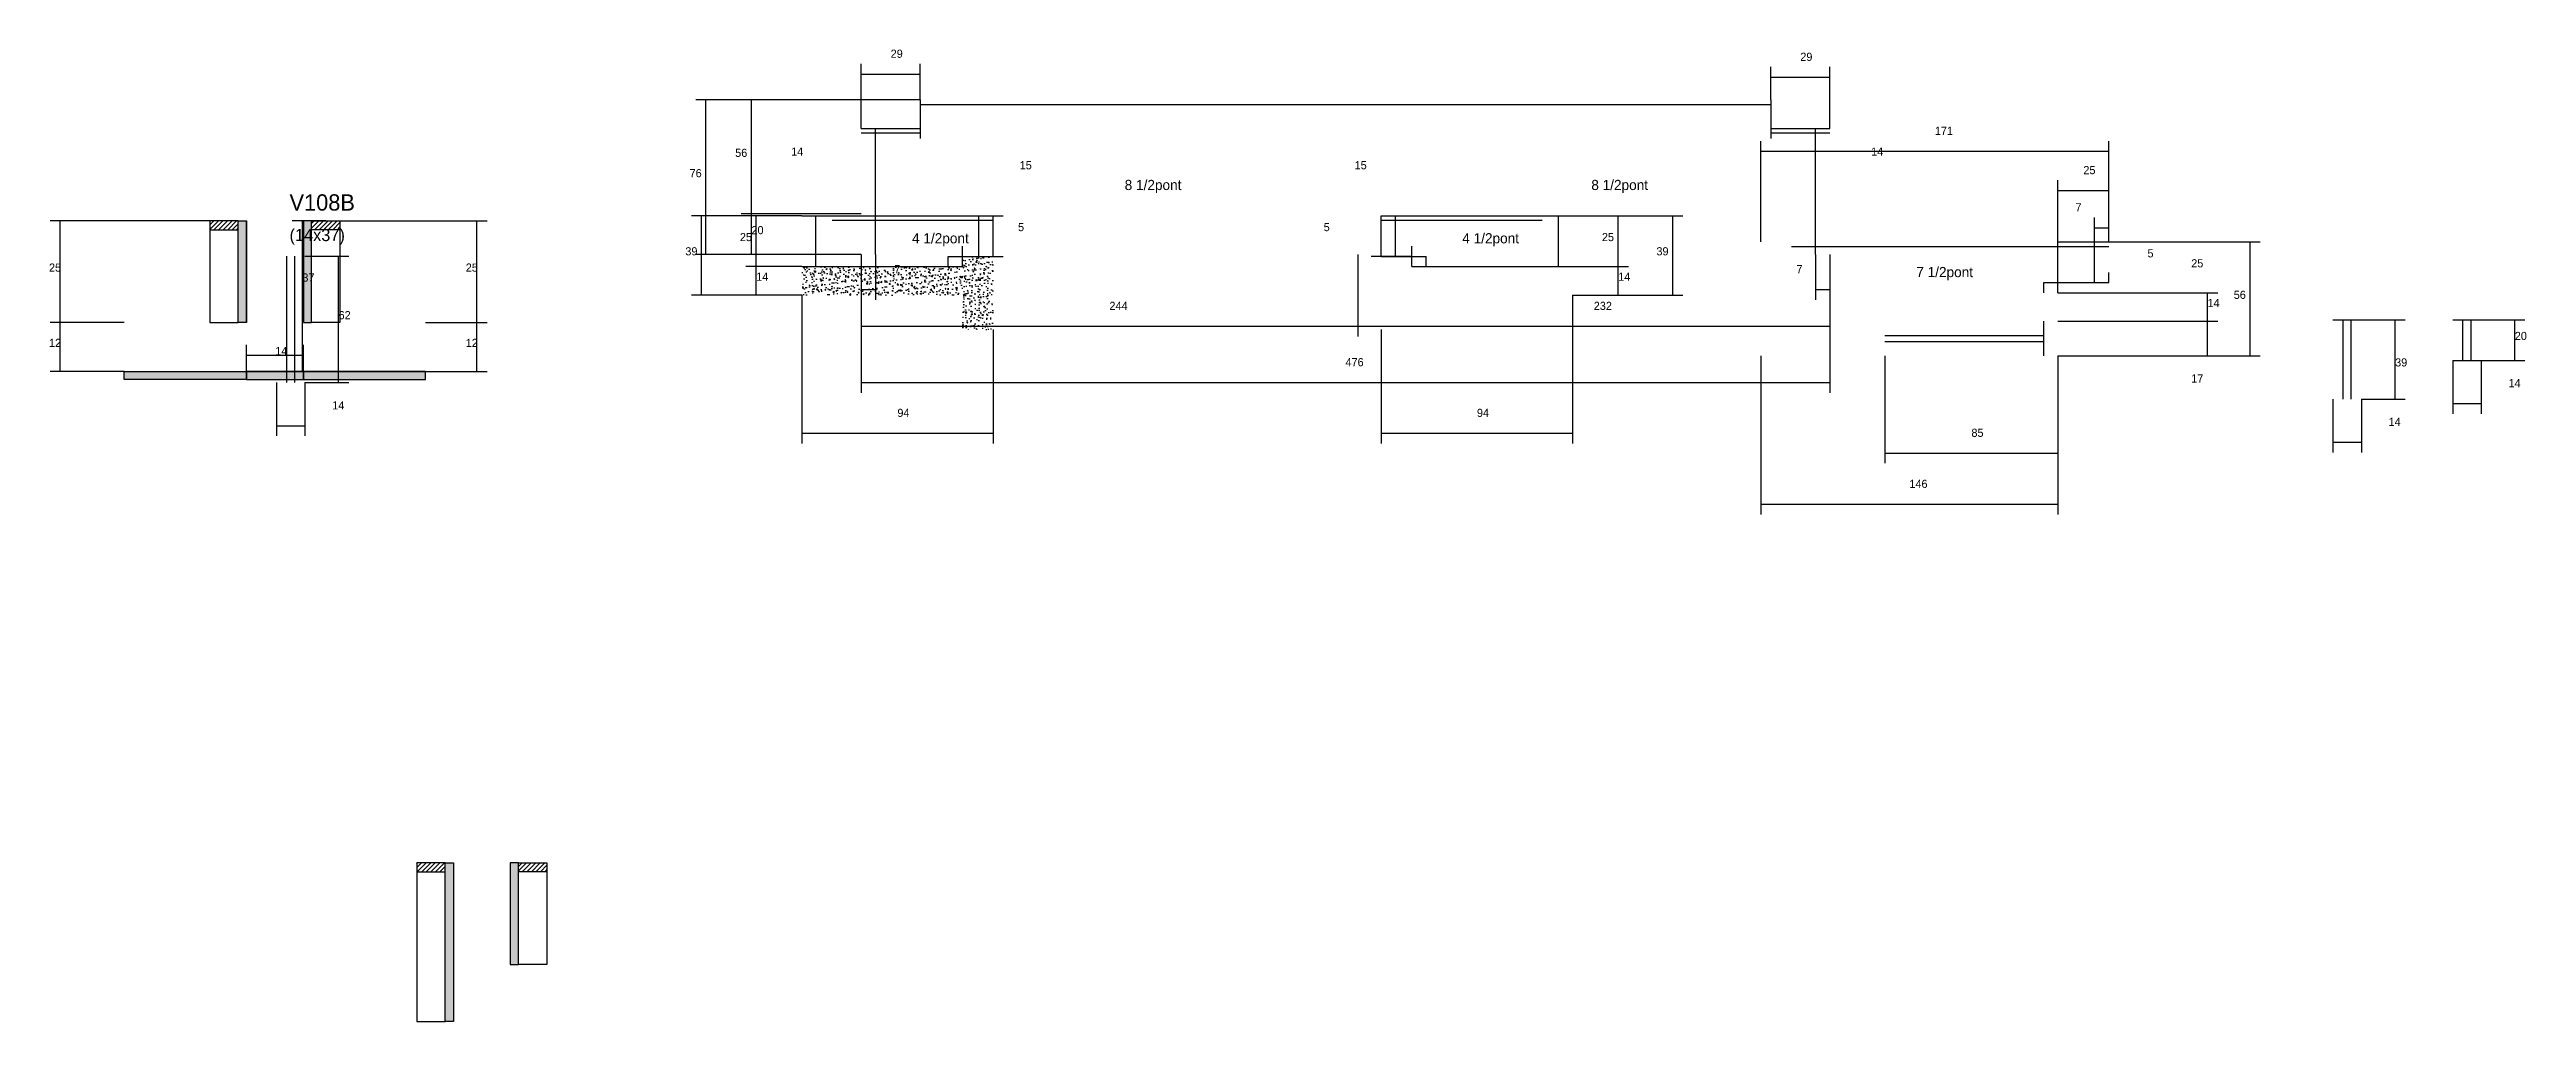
# Model space of a CAD drawing. Header units: metres. Extents: x -2848 to 21926, y -45195 to 1016.
# Drawn here: x 4682 to 5899, y -44394 to -43916 of the extents above; entities that cross this region are included whole.
import ezdxf

# ---------------------------------------------------------------- set-up
doc = ezdxf.new("R2010")
doc.units = ezdxf.units.M
for name, color, linetype in [('COTA', 4, 'Continuous'), ('Cota Seção (2x)', 4, 'Continuous'), ('Hachura', 253, 'Continuous'), ('Madeira', 126, 'Continuous'), ('NOMENCLATURA', 7, 'Continuous'), ('Painéis', 200, 'Continuous'), ('SARR_2.2x7', 40, 'Continuous'), ('SARR_EDITAR', 141, 'Continuous'), ('Texto Seção', 7, 'Continuous')]:
    doc.layers.add(name, color=color, linetype=linetype)

msp = doc.modelspace()

# ---------------------------------------------------------------- texts
at = {"layer": 'COTA'}
for s, p in [('29', (5095.4, -43919.9)), ('29', (5542.4, -43921.4)), ('14', (5046.5, -43968)), ('14', (5577.2, -43968)), ('171', (5608.5, -43957.8)), ('76', (4996.6, -43978.6)), ('56', (5019, -43968.6)), ('15', (5158.8, -43974.7)), ('15', (5323.4, -43974.7)), ('25', (5681.5, -43977.1)), ('7', (5677.6, -43995.4)), ('25', (5021.3, -44010)), ('20', (5027, -44006.6)), ('5', (5158, -44005.1)), ('5', (5308.2, -44005.1)), ('25', (5444.9, -44010)), ('25', (4681.8, -44025)), ('25', (4886.6, -44025)), ('39', (4994.5, -44017)), ('7', (5097.2, -44025.8)), ('39', (5471.7, -44017)), ('7', (5540.5, -44025.8)), ('5', (5713, -44018)), ('25', (5734.5, -44022.9)), ('14', (5029.3, -44029.5)), ('14', (5452.9, -44029.5)), ('56', (5755.4, -44038.4)), ('62', (4824.1, -44048.4)), ('244', (5202.9, -44043.8)), ('232', (5440.9, -44043.8)), ('14', (5742.5, -44042.4)), ('12', (4681.8, -44062)), ('12', (4886.6, -44062)), ('20', (5893.5, -44058.6)), ('476', (5318.9, -44071.5)), ('39', (5834.7, -44071.6)), ('17', (5734.5, -44079.5)), ('14', (5890.4, -44081.8)), ('14', (4821, -44092.7)), ('94', (5098.7, -44096.4)), ('94', (5383.5, -44096.4)), ('14', (5831.5, -44100.8)), ('85', (5626.5, -44106.2)), ('146', (5596, -44131.3))]:
    msp.add_text(s, height=4, dxfattribs=at).set_placement(p)
at = {"layer": 'Cota Seção (2x)'}
for s, p in [('37', (4806.3, -44029.9)), ('14', (4793, -44066))]:
    msp.add_text(s, height=4, dxfattribs=at).set_placement(p)
at = {"layer": 'NOMENCLATURA'}
for s, p in [('8 1/2pont', (5210.4, -43984.9)), ('8 1/2pont', (5439.7, -43984.9)), ('4 1/2pont', (5105.9, -44011.1)), ('4 1/2pont', (5376.3, -44011.1)), ('7 1/2pont', (5599.4, -44027.7))]:
    msp.add_text(s, height=5, dxfattribs=at).set_placement(p)
at = {"layer": 'Texto Seção'}
for s, height, p in [('V108B', 8, (4800, -43995)), ('(14x37)', 6, (4800, -44010))]:
    msp.add_text(s, height=height, dxfattribs=at).set_placement(p)

# ---------------------------------------------------------------- hatches: boundary and pattern name
at = {"layer": 'COTA'}
h = msp.add_hatch(dxfattribs=at)
h.set_pattern_fill('AR-CONC', scale=0.03)
h.paths.add_polyline_path([(5145.7, -44053.5), (5145.7, -44017.5), (5130.7, -44017.5), (5130.7, -44022.5), (5051.7, -44022.5), (5051.7, -44036.5), (5130.7, -44036.5), (5130.7, -44053.5)])
at = {"layer": 'Hachura'}
h = msp.add_hatch(dxfattribs=at)
h.set_pattern_fill('ANSI31', scale=0.5)
h.paths.add_polyline_path([(4774.8, -44004.4), (4774.8, -44000), (4774.8, -44000), (4760.8, -44000), (4760.8, -44000), (4760.8, -44004.4), (4760.8, -44004.4), (4774.8, -44004.4)])
h = msp.add_hatch(color=8, dxfattribs=at)
h.dxf.hatch_style = 1
h.paths.add_polyline_path([(4778.8, -44000), (4774.8, -44000), (4774.8, -44050), (4778.8, -44050)])
h = msp.add_hatch(color=8, dxfattribs=at)
h.dxf.hatch_style = 1
h.paths.add_polyline_path([(4810.8, -44000), (4806.8, -44000), (4806.8, -44050), (4810.8, -44050)])
h = msp.add_hatch(dxfattribs=at)
h.set_pattern_fill('ANSI31', scale=0.5)
h.paths.add_polyline_path([(4810.8, -44004.4), (4810.8, -44000), (4810.8, -44000), (4824.8, -44000), (4824.8, -44000), (4824.8, -44004.4), (4824.8, -44004.4), (4810.8, -44004.4)])
h = msp.add_hatch(color=8, dxfattribs=at)
h.dxf.hatch_style = 1
h.paths.add_polyline_path([(4718.8, -44078), (4718.8, -44074), (4718.8, -44074), (4778.8, -44074), (4778.8, -44074), (4778.8, -44078), (4778.8, -44078), (4718.8, -44078)])
h = msp.add_hatch(color=8, dxfattribs=at)
h.dxf.hatch_style = 1
h.paths.add_polyline_path([(4806.8, -44078), (4806.8, -44074), (4806.8, -44074), (4778.8, -44074), (4778.8, -44074), (4778.8, -44078), (4778.8, -44078), (4806.8, -44078)])
h = msp.add_hatch(color=8, dxfattribs=at)
h.dxf.hatch_style = 1
h.paths.add_polyline_path([(4866.8, -44078), (4866.8, -44074), (4866.8, -44074), (4806.8, -44074), (4806.8, -44074), (4806.8, -44078), (4806.8, -44078), (4866.8, -44078)])
h = msp.add_hatch(dxfattribs=at)
h.set_pattern_fill('ANSI31', scale=0.5)
h.paths.add_polyline_path([(4876.5, -44319.9), (4876.5, -44315.5), (4876.5, -44315.5), (4862.5, -44315.5), (4862.5, -44315.5), (4862.5, -44319.9), (4862.5, -44319.9), (4876.5, -44319.9)])
h = msp.add_hatch(color=8, dxfattribs=at)
h.dxf.hatch_style = 1
h.paths.add_polyline_path([(4880.5, -44315.5), (4876.5, -44315.5), (4876.5, -44315.5), (4876.5, -44393.5), (4876.5, -44393.5), (4880.5, -44393.5), (4880.5, -44393.5), (4880.5, -44315.5)])
h = msp.add_hatch(color=8, dxfattribs=at)
h.dxf.hatch_style = 1
h.paths.add_polyline_path([(4912.5, -44315.5), (4908.5, -44315.5), (4908.5, -44365.5), (4912.5, -44365.5)])
h = msp.add_hatch(dxfattribs=at)
h.set_pattern_fill('ANSI31', scale=0.5)
h.paths.add_polyline_path([(4912.5, -44319.9), (4912.5, -44315.5), (4912.5, -44315.5), (4926.5, -44315.5), (4926.5, -44315.5), (4926.5, -44319.9), (4926.5, -44319.9), (4912.5, -44319.9)])

# ---------------------------------------------------------------- linework, layer by layer
at = {"layer": 'COTA'}
for p, q in [((5080.9, -43954.6), (5080.9, -43922.9)), ((5109.9, -43940.6), (5109.9, -43922.9)), ((5527.9, -43940.6), (5527.9, -43924.4)), ((5556.9, -43954.6), (5556.9, -43924.4)), ((5080.9, -43927.9), (5109.9, -43927.9)), ((5527.9, -43929.4), (5556.9, -43929.4)), ((5109.9, -43940.6), (4999.6, -43940.6)), ((5004.6, -44016.6), (5004.6, -43940.6)), ((5109.9, -43940.6), (5022, -43940.6)), ((5027, -43996.6), (5027, -43940.6)), ((5080.9, -43954.6), (5080.9, -43949.6)), ((5109.9, -43940.6), (5109.9, -43959.6)), ((5527.9, -43940.6), (5527.9, -43959.6)), ((5556.9, -43954.6), (5556.9, -43949.6)), ((5080.9, -43954.6), (5109.9, -43954.6)), ((5523, -44010.4), (5523, -43960.8)), ((5527.9, -43954.6), (5556.9, -43954.6)), ((5694, -44010.4), (5694, -43960.8)), ((5523, -43965.8), (5694, -43965.8)), ((5669, -44030.4), (5669, -43980.1)), ((5669, -43985.1), (5694, -43985.1)), ((5694, -44010.4), (5694, -43980.1)), ((4760.8, -44000), (4682.3, -44000)), ((4687.3, -44050), (4687.3, -44000)), ((4824.8, -44000), (4897.1, -44000)), ((4892.1, -44050), (4892.1, -44000)), ((5051.7, -43997.5), (4997.5, -43997.5)), ((5002.5, -44036.5), (5002.5, -43997.5)), ((5080.9, -43996.6), (5022, -43996.6)), ((5080.9, -43996.6), (5022, -43996.6)), ((5051.7, -43997.5), (5024.3, -43997.5)), ((5027, -44016.6), (5027, -43996.6)), ((5029.3, -44022.5), (5029.3, -43997.5)), ((5145.7, -44017.5), (5145.7, -43997.5)), ((5145.7, -43997.5), (5150.7, -43997.5)), ((5336.5, -44017.5), (5336.5, -43997.5)), ((5336.5, -43997.5), (5341.5, -43997.5)), ((5430.5, -43997.5), (5457.9, -43997.5)), ((5430.5, -43997.5), (5484.7, -43997.5)), ((5452.9, -44022.5), (5452.9, -43997.5)), ((5479.7, -44036.5), (5479.7, -43997.5)), ((5687, -44010.4), (5687, -43998.4)), ((5694, -44010.4), (5694, -43998.4)), ((5130.7, -44022.5), (5130.7, -44012.5)), ((5145.7, -44017.5), (5145.7, -44012.5)), ((5336.5, -44017.5), (5336.5, -44012.5)), ((5351.5, -44022.5), (5351.5, -44012.5)), ((5669, -44035.4), (5669, -44005.4)), ((5669, -44010.4), (5694, -44010.4)), ((5687, -44003.4), (5694, -44003.4)), ((5694, -44010.4), (5694, -44005.4)), ((5694, -44010.4), (5768.4, -44010.4)), ((5763.4, -44066.4), (5763.4, -44010.4)), ((4807.6, -44017.4), (4829.1, -44017.4)), ((4824.1, -44079.4), (4824.1, -44017.4)), ((5080.9, -44016.6), (4999.6, -44016.6)), ((5080.9, -44016.6), (5022, -44016.6)), ((5051.7, -44022.5), (5024.3, -44022.5)), ((5051.7, -44022.5), (5024.3, -44022.5)), ((5029.3, -44036.5), (5029.3, -44022.5)), ((5080.9, -44016.6), (5080.9, -44056.8)), ((5080.9, -44016.6), (5080.9, -44084.5)), ((5080.9, -44016.6), (5080.9, -44038.8)), ((5087.9, -44016.6), (5087.9, -44038.8)), ((5130.7, -44017.5), (5145.7, -44017.5)), ((5130.7, -44017.5), (5150.7, -44017.5)), ((5324.9, -44016.6), (5324.9, -44056.8)), ((5324.9, -44016.6), (5324.9, -44056.8)), ((5351.5, -44017.5), (5331.5, -44017.5)), ((5336.5, -44017.5), (5351.5, -44017.5)), ((5430.5, -44022.5), (5457.9, -44022.5)), ((5430.5, -44022.5), (5457.9, -44022.5)), ((5452.9, -44036.5), (5452.9, -44022.5)), ((5549.9, -44016.6), (5549.9, -44038.8)), ((5556.9, -44016.6), (5556.9, -44084.5)), ((5556.9, -44016.6), (5556.9, -44056.8)), ((5556.9, -44016.6), (5556.9, -44038.8)), ((5051.7, -44036.5), (4997.5, -44036.5)), ((5051.7, -44036.5), (5024.3, -44036.5)), ((5051.7, -44036.5), (5051.7, -44109.4)), ((5080.9, -44033.8), (5087.9, -44033.8)), ((5430.5, -44036.5), (5457.9, -44036.5)), ((5430.5, -44036.5), (5484.7, -44036.5)), ((5430.5, -44036.5), (5430.5, -44109.4)), ((5549.9, -44033.8), (5556.9, -44033.8)), ((5669, -44035.4), (5669, -44025.4)), ((5669, -44030.4), (5694, -44030.4)), ((5669, -44035.4), (5747.5, -44035.4)), ((5694, -44030.4), (5694, -44025.4)), ((5742.5, -44049.4), (5742.5, -44035.4)), ((5669, -44049.4), (5747.5, -44049.4)), ((5669, -44049.4), (5747.5, -44049.4)), ((5742.5, -44066.4), (5742.5, -44049.4)), ((5818.1, -44048.6), (5839.7, -44048.6)), ((5834.7, -44087.6), (5834.7, -44048.6)), ((5877, -44048.6), (5898.5, -44048.6)), ((5893.5, -44068.6), (5893.5, -44048.6)), ((4718.8, -44050), (4682.3, -44050)), ((4718.8, -44050), (4682.3, -44050)), ((4687.3, -44074), (4687.3, -44050)), ((4866.8, -44050), (4897.1, -44050)), ((4866.8, -44050), (4897.1, -44050)), ((4892.1, -44074), (4892.1, -44050)), ((5080.9, -44051.8), (5324.9, -44051.8)), ((5145.7, -44053.5), (5145.7, -44109.4)), ((5324.9, -44051.8), (5556.9, -44051.8)), ((5336.5, -44053.5), (5336.5, -44109.4)), ((5523, -44066.4), (5523, -44144.3)), ((5584, -44066.4), (5584, -44119.2)), ((5669, -44066.4), (5669, -44119.2)), ((5669, -44066.4), (5669, -44144.3)), ((5669, -44066.4), (5747.5, -44066.4)), ((5669, -44066.4), (5768.4, -44066.4)), ((5863, -44068.6), (5863, -44094.8)), ((5877, -44068.6), (5898.5, -44068.6)), ((5877, -44068.6), (5877, -44094.8)), ((4718.8, -44074), (4682.3, -44074)), ((4793.6, -44079.4), (4793.6, -44105.7)), ((4807.6, -44079.4), (4829.1, -44079.4)), ((4807.6, -44079.4), (4807.6, -44105.7)), ((4866.8, -44074), (4897.1, -44074)), ((5080.9, -44079.5), (5556.9, -44079.5)), ((5804.1, -44087.6), (5804.1, -44113.8)), ((5818.1, -44087.6), (5839.7, -44087.6)), ((5818.1, -44087.6), (5818.1, -44113.8)), ((5863, -44089.8), (5877, -44089.8)), ((4793.6, -44100.7), (4807.6, -44100.7)), ((5051.7, -44104.4), (5145.7, -44104.4)), ((5336.5, -44104.4), (5430.5, -44104.4)), ((5804.1, -44108.8), (5818.1, -44108.8)), ((5584, -44114.2), (5669, -44114.2)), ((5523, -44139.3), (5669, -44139.3))]:
    msp.add_line(p, q, dxfattribs=at)
at = {"layer": 'Cota Seção (2x)'}
for p, q in [((4817.8, -44000), (4801.3, -44000)), ((4806.3, -44074), (4806.3, -44000)), ((4778.8, -44074), (4778.8, -44061)), ((4806.8, -44074), (4806.8, -44061)), ((4778.8, -44066), (4806.8, -44066)), ((4817.8, -44074), (4801.3, -44074))]:
    msp.add_line(p, q, dxfattribs=at)
at = {"layer": 'Madeira'}
for points in [[(4774.8, -44004.4), (4774.8, -44000), (4760.8, -44000), (4760.8, -44004.4)], [(4774.8, -44000), (4760.8, -44000), (4760.8, -44050), (4774.8, -44050)], [(4810.8, -44004.4), (4810.8, -44000), (4824.8, -44000), (4824.8, -44004.4)], [(4810.8, -44000), (4824.8, -44000), (4824.8, -44050), (4810.8, -44050)], [(4876.5, -44319.9), (4876.5, -44315.5), (4862.5, -44315.5), (4862.5, -44319.9)], [(4876.5, -44315.5), (4862.5, -44315.5), (4862.5, -44393.5), (4876.5, -44393.5)], [(4912.5, -44319.9), (4912.5, -44315.5), (4926.5, -44315.5), (4926.5, -44319.9)], [(4912.5, -44315.5), (4926.5, -44315.5), (4926.5, -44365.5), (4912.5, -44365.5)]]:
    msp.add_lwpolyline(points, close=True, dxfattribs=at)
at = {"layer": 'Painéis'}
for p, q in [((4778.8, -44050), (4778.8, -44000)), ((4806.8, -44050), (4806.8, -44000)), ((5051.7, -43997.5), (5145.7, -43997.5)), ((5336.5, -43997.5), (5430.5, -43997.5)), ((5051.7, -44022.5), (5130.7, -44022.5)), ((5130.7, -44017.5), (5145.7, -44017.5)), ((5336.5, -44017.5), (5351.5, -44017.5)), ((5351.5, -44022.5), (5430.5, -44022.5)), ((5669, -44030.4), (5694, -44030.4)), ((5804.1, -44048.6), (5818.1, -44048.6)), ((5863, -44048.6), (5877, -44048.6)), ((5863, -44068.6), (5877, -44068.6)), ((4718.8, -44074), (4778.8, -44074)), ((4718.8, -44078), (4718.8, -44074)), ((4778.8, -44074), (4806.8, -44074)), ((4778.8, -44078), (4778.8, -44074)), ((4806.8, -44074), (4866.8, -44074)), ((4806.8, -44078), (4806.8, -44074)), ((4866.8, -44078), (4866.8, -44074))]:
    msp.add_line(p, q, dxfattribs=at)
for points in [[(4774.8, -44000), (4778.8, -44000), (4778.8, -44050), (4774.8, -44050)], [(4810.8, -44000), (4806.8, -44000), (4806.8, -44050), (4810.8, -44050)], [(4718.8, -44078), (4718.8, -44074), (4778.8, -44074), (4778.8, -44078)], [(4806.8, -44078), (4806.8, -44074), (4778.8, -44074), (4778.8, -44078)], [(4866.8, -44078), (4866.8, -44074), (4806.8, -44074), (4806.8, -44078)], [(4876.5, -44315.5), (4880.5, -44315.5), (4880.5, -44393.5), (4876.5, -44393.5)], [(4912.5, -44315.5), (4908.5, -44315.5), (4908.5, -44365.5), (4912.5, -44365.5)]]:
    msp.add_lwpolyline(points, close=True, dxfattribs=at)
at = {"layer": 'SARR_2.2x7'}
for p, q in [((5109.9, -43942.8), (5324.9, -43942.8)), ((5324.9, -43942.8), (5527.9, -43942.8)), ((5080.9, -43956.8), (5109.9, -43956.8)), ((5087.9, -44016.6), (5087.9, -43954.6)), ((5527.9, -43956.8), (5556.9, -43956.8)), ((5549.9, -44016.6), (5549.9, -43954.6)), ((5058.7, -44022.5), (5058.7, -43997.5)), ((5066.7, -43999.7), (5145.7, -43999.7)), ((5138.7, -44017.5), (5138.7, -43997.5)), ((5336.5, -43999.7), (5415.5, -43999.7)), ((5343.5, -44017.5), (5343.5, -43997.5)), ((5423.5, -44022.5), (5423.5, -43997.5)), ((5538, -44012.6), (5694, -44012.6)), ((5687, -44030.4), (5687, -44010.4)), ((5123.7, -44022.5), (5123.7, -44017.5)), ((5123.7, -44017.5), (5130.7, -44017.5)), ((5351.5, -44017.5), (5358.5, -44017.5)), ((5358.5, -44022.5), (5358.5, -44017.5)), ((5662, -44035.4), (5662, -44030.4)), ((5662, -44030.4), (5669, -44030.4)), ((5662, -44066.4), (5662, -44049.4)), ((5584, -44056.4), (5662, -44056.4)), ((5584, -44059.4), (5662, -44059.4))]:
    msp.add_line(p, q, dxfattribs=at)
at = {"layer": 'SARR_EDITAR'}
for p, q in [((4798.6, -44079.4), (4798.6, -44017.4)), ((4802.6, -44079.4), (4802.6, -44017.4)), ((5809.1, -44087.6), (5809.1, -44048.6)), ((5813.1, -44087.6), (5813.1, -44048.6)), ((5868, -44068.6), (5868, -44048.6)), ((5872, -44068.6), (5872, -44048.6))]:
    msp.add_line(p, q, dxfattribs=at)

msp.set_redraw_order([(e.dxf.handle, doc.entitydb.next_handle()) for e in msp.query("TEXT MTEXT ATTDEF DIMENSION ARC_DIMENSION")])  # texts and dimensions are drawn at this point

doc.saveas('drawing.dxf')
